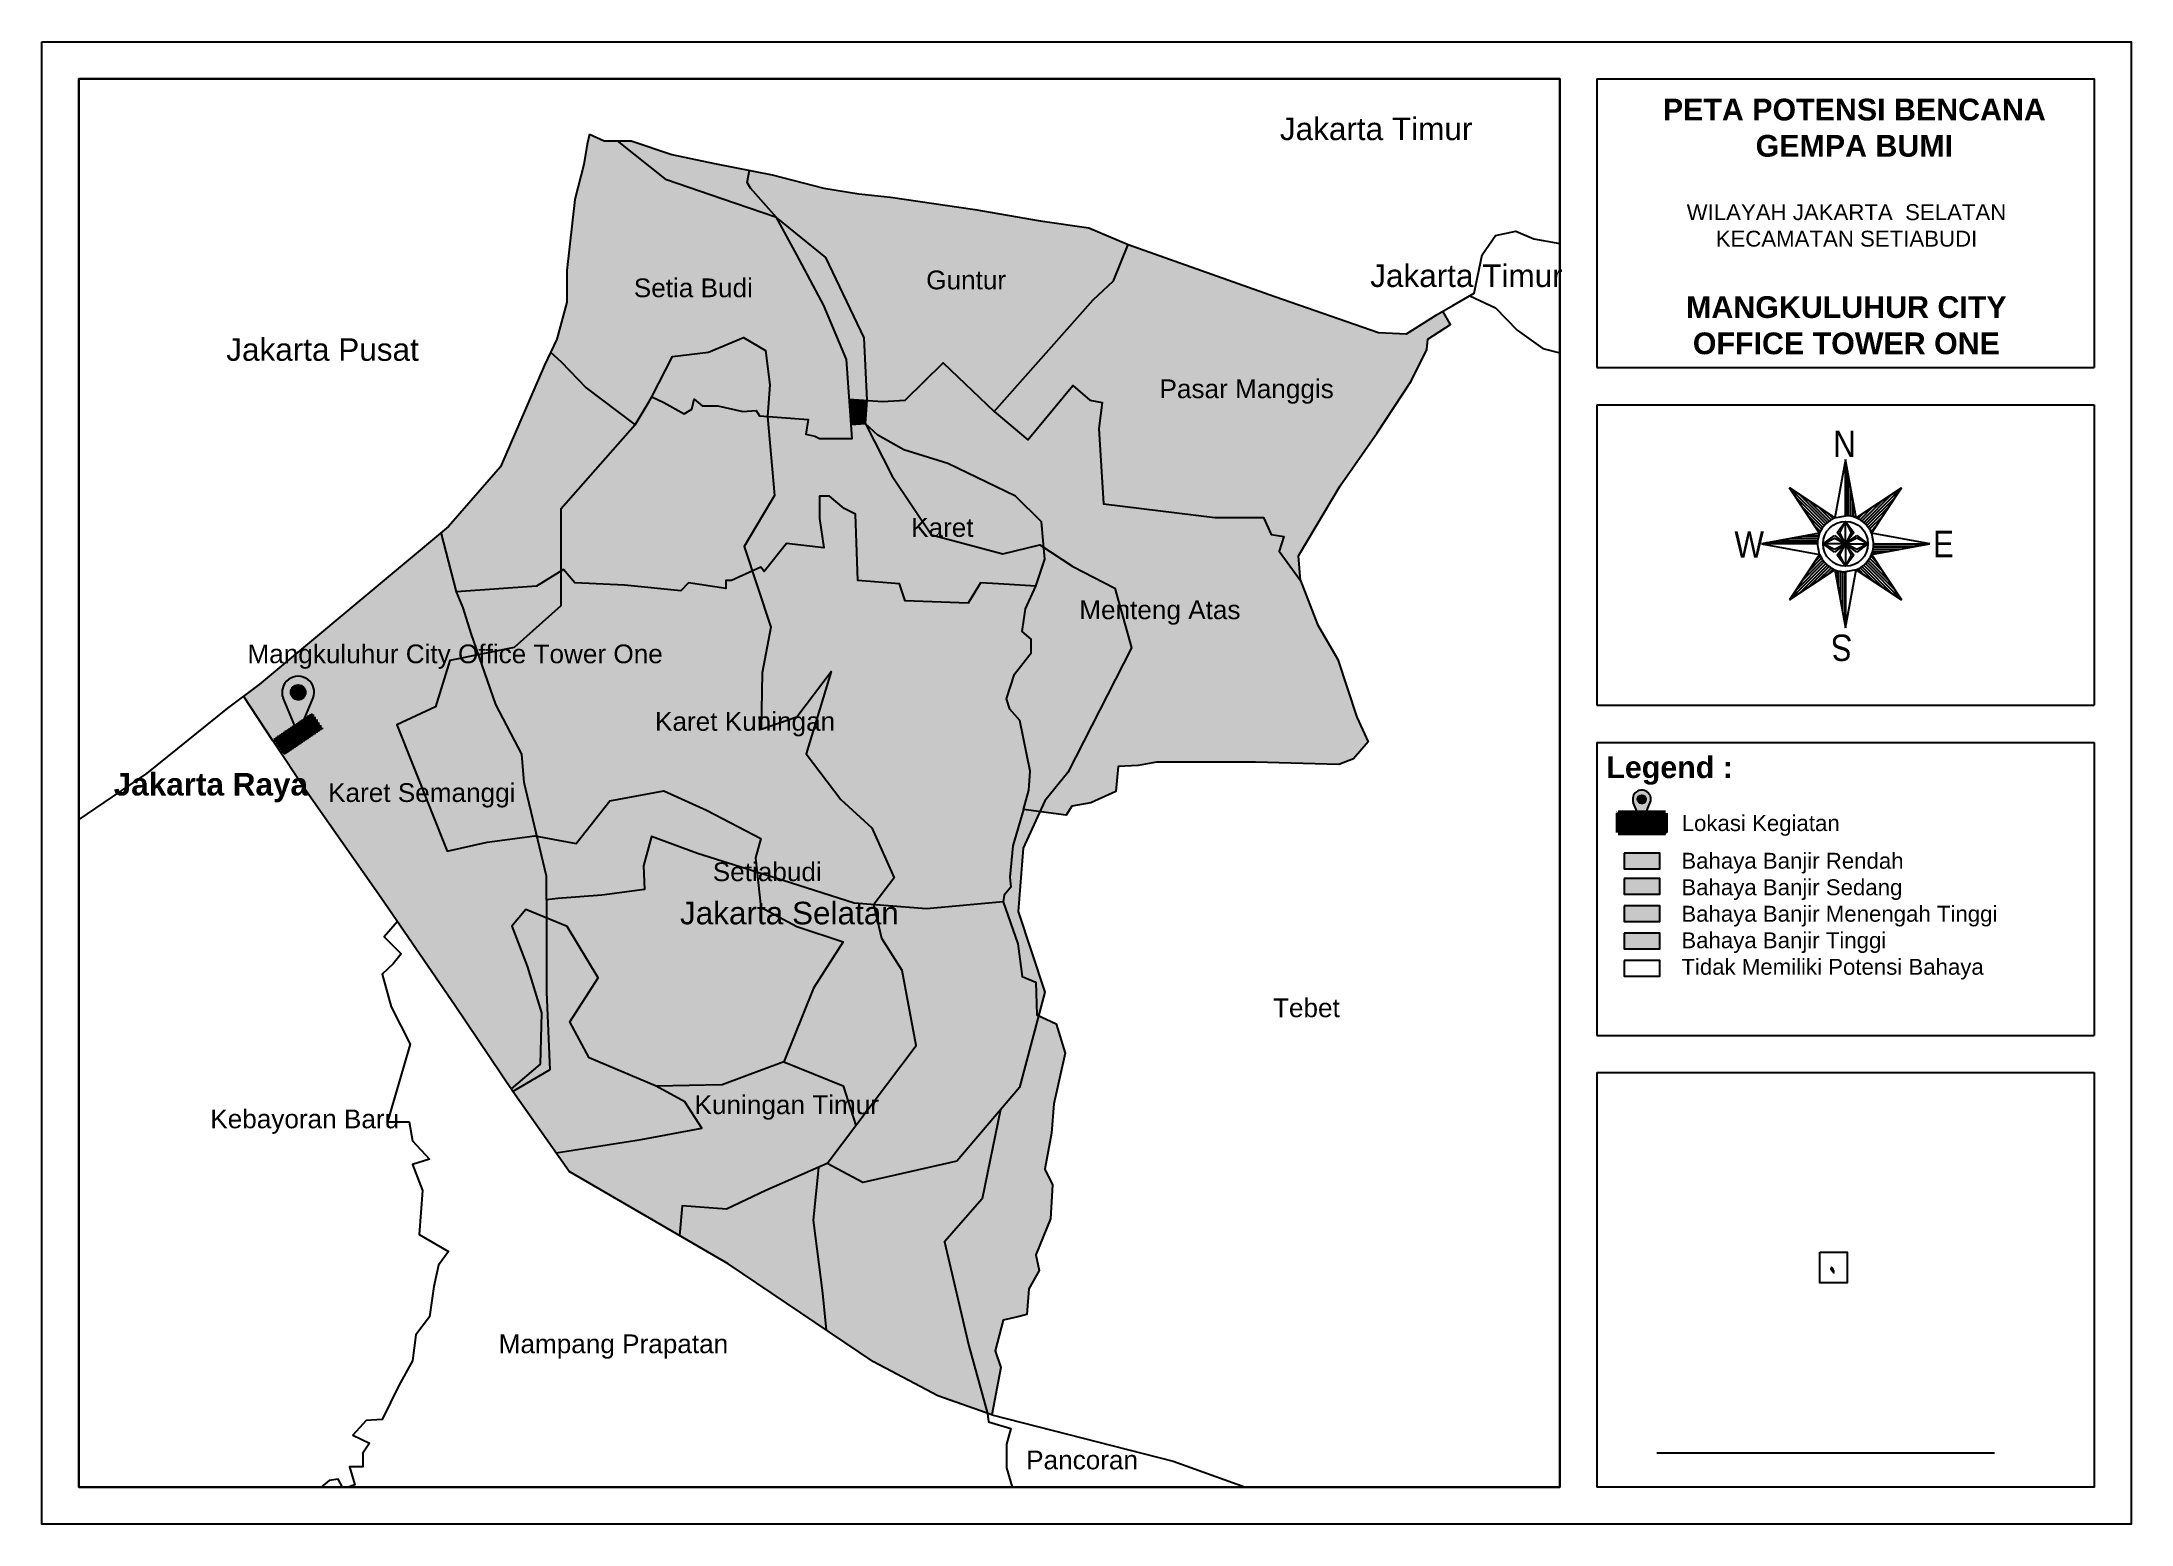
# Model space of a CAD drawing. Header units: millimetres. Extents: x -2888 to 7167, y -634 to 4310.
# Drawn here: x -1526.9 to -1244.9, y -45 to 155 of the extents above; entities that cross this region are included whole.
import ezdxf

# ---------------------------------------------------------------- set-up
doc = ezdxf.new("R2010")
doc.units = ezdxf.units.MM
doc.header["$MEASUREMENT"] = 0
doc.linetypes.add('ACAD_ISO06W100', pattern=[36, 24, -3, 0, -3, 0, -3, 0, -3])
doc.linetypes.add('PTS_EXT', pattern=[999999, 0, -999999])
doc.layers.add('Batas Luar', color=7, linetype='ACAD_ISO06W100', lineweight=211)
doc.styles.add('Annotative', font='arial.ttf')
doc.styles.get("Standard").update_dxf_attribs({"font": 'arial.ttf'})

msp = doc.modelspace()

# ---------------------------------------------------------------- texts
at = {"linetype": 'Continuous', "width": 0.85}
for s, rotation, p in [('N', 0.0000025, (-1285.14599, 98.9506)), ('S', 180, (-1282.57476, 75.01898))]:
    msp.add_text(s, height=3.56185, rotation=rotation, dxfattribs=at).set_placement(p)
for s, p in [('W', (-1298.48169, 85.39001)), ('E', (-1271.68893, 85.45146))]:
    msp.add_text(s, height=3.56185, dxfattribs=at).set_placement(p)
at = {"attachment_point": 1}
for s, width, gutter_width, heights, insert, char_height in [('\\pxqc;{\\fArial|b1|i0|c0|p34;PETA POTENSI BENCANA \\PGEMPA BUMI}', 56.5103621, 14.67301, [10.27602], (-1310.55216, 147.31324), 2.9346019), ('\\pxqc;WILAYAH JAKARTA  SELATAN\\PKECAMATAN SETIABUDI\\P ', 46.0194953, 10.7281, [11.50219], (-1306.36781, 133.07811), 2.1456192), ('\\pxqc;{\\fArial|b1|i0|c0|p34;MANGKULUHUR CITY \\POFFICE TOWER ONE}', 46.6551601, 14.67301, [16.90265], (-1306.70118, 120.66647), 2.9346019), ('\\pxql;{\\fArial|b1|i0|c0|p34;Legend :}', 46.6551601, 14.67301, [16.90265], (-1315.77058, 58.58839), 2.9346019), ('Lokasi Kegiatan', 46.0194953, 10.7281, [11.50219], (-1305.59979, 50.65046), 2.1456192)]:
    msp.add_mtext_dynamic_manual_height_columns(s, width=width, gutter_width=gutter_width, heights=heights, dxfattribs=dict(at, insert=insert, char_height=char_height))
at = {"color": 0, "attachment_point": 1}
for s, width, gutter_width, heights, insert, char_height in [('\\pxqc;Jakarta Timur', 34.0100876, 4.0326, [12.01068], (-1363.84237, 144.76971), 3.0424339), ('\\pxqc;Guntur', 34.0100876, 4.0326, [12.01068], (-1419.18142, 124.12226), 2.5247012), ('\\pxqc;Jakarta Timur', 34.0100876, 4.0326, [12.01068], (-1351.65478, 124.95205), 3.0424339), ('\\pxqc;Setia Budi', 34.0100876, 4.0326, [12.01068], (-1455.99487, 123.0574), 2.5247012), ('\\pxqc;Jakarta Pusat', 34.0100876, 4.0326, [12.01068], (-1506.04291, 114.99495), 3.0424339), ('\\pxqc;Pasar Manggis', 34.0100876, 4.0326, [12.01068], (-1381.31851, 109.43564), 2.5247012), ('\\pxqc;Karet', 34.0100876, 4.0326, [12.01068], (-1422.39137, 90.72467), 2.5247012), ('\\pxqc;Menteng Atas', 34.0100876, 4.0326, [12.01068], (-1393.03188, 79.61979), 2.5247012), ('\\pxqc;Mangkuluhur City Office Tower One', 70.0791891, 4.0326, [12.01068], (-1506.18575, 73.67517), 2.5247012), ('\\pxqc;Karet Kuningan', 34.0100876, 4.0326, [12.01068], (-1449.01266, 64.55974), 2.5247012), ('\\pxqc;{\\fArial|b1|i0|c0|p34;Jakarta Raya}', 34.0100876, 4.0326, [12.01068], (-1521.11835, 56.34517), 3.0424339), ('\\pxqc;Karet Semanggi', 28.2225716, 3.34637, [9.96682], (-1489.75427, 54.95588), 2.5247012), ('\\pxqc;Setiabudi', 34.0100876, 4.0326, [12.01068], (-1446.02253, 44.27602), 2.5247012), ('\\pxqc;Jakarta Selatan', 44.9909324, 4.0326, [12.01068], (-1448.52096, 38.96355), 3.0424339), ('\\pxqc;Tebet', 34.0100876, 4.0326, [12.01068], (-1373.25606, 25.92083), 2.5247012), ('\\pxqc;Kuningan Timur', 34.0100876, 4.0326, [12.01068], (-1443.38416, 12.83836), 2.5247012), ('\\pxqc;Kebayoran Baru', 34.0100876, 4.0326, [12.01068], (-1508.4482, 10.93175), 2.5247012), ('\\pxqc;Mampang Prapatan', 43.1976858, 4.0326, [12.01068], (-1471.37455, -19.41144), 2.5247012), ('\\pxqc;Pancoran', 34.0100876, 4.0326, [12.01068], (-1403.52828, -35.07997), 2.5247012)]:
    msp.add_mtext_dynamic_manual_height_columns(s, width=width, gutter_width=gutter_width, heights=heights, dxfattribs=dict(at, insert=insert, char_height=char_height))
at = {"insert": (-1305.64229, 45.57182), "char_height": 2.1456192, "attachment_point": 1, "style": 'Annotative'}
msp.add_mtext_dynamic_manual_height_columns('Bahaya Banjir Rendah\\PBahaya Banjir Sedang\\PBahaya Banjir Menengah Tinggi\\PBahaya Banjir Tinggi\\PTidak Memiliki Potensi Bahaya', width=46.0194953, gutter_width=10.7281, heights=[23.43921], dxfattribs=at)

# ---------------------------------------------------------------- hatches: boundary and pattern name
h = msp.add_hatch(color=3)
h.dxf.hatch_style = 1
h.paths.add_polyline_path([(-1421.3763, 119.41341), (-1425.02722, 126.25889), (-1427.76541, 131.27891), (-1435.16547, 133.8205), (-1442.59629, 136.34835), (-1449.21457, 141.62318), (-1451.04003, 141.62318), (-1453.01761, 142.53591), (-1453.32185, 141.16682), (-1453.77822, 138.42862), (-1454.99519, 133.71285), (-1456.06004, 124.12919), (-1456.06004, 119.86978), (-1457.42914, 114.84976), (-1458.26581, 113.10036), (-1456.82065, 111.80733), (-1453.47397, 108.30853), (-1449.21457, 105.11397), (-1446.8293, 103.32502), (-1444.95516, 106.48307), (-1444.58172, 107.11234), (-1441.81426, 112.52884), (-1436.94588, 113.10458), (-1432.2056, 115.08773), (-1429.25901, 113.36046), (-1428.68249, 108.69046), (-1428.97966, 104.43101), (-1423.506, 104.04912), (-1423.81024, 102.07154), (-1422.59327, 101.7673), (-1421.98478, 101.46305), (-1417.57325, 101.46305), (-1418.33386, 112.11157)])
h = msp.add_hatch(color=3)
h.dxf.hatch_style = 1
h.paths.add_polyline_path([(-1415.53203, 106.62314), (-1417.95356, 106.78731), (-1417.70453, 103.30087), (-1415.74779, 103.44064)])
h = msp.add_hatch()
h.set_pattern_fill('ANSI31', color=1, scale=0.003003)
h.set_pattern_definition([(45, (-1492.21209845, 65.0023041), (-0.000265416066, 0.000265416066), [])])
h.paths.add_polyline_path([(-1490.2898, 66.45916, 1.436924706), (-1494.36871, 66.45916), (-1492.32926, 61.60352)])
h.paths.add_polyline_path([(-1493.32926, 67.21477, -1), (-1491.32926, 67.21477, -1)], flags=16)
at = {"true_color": 0xffffff}
h = msp.add_hatch(dxfattribs=at)
h.set_pattern_fill('ANSI31', scale=0.003003)
h.set_pattern_definition([(45, (-1492.37233803, 67.4550933), (-0.000265416066, 0.000265416066), [])])
h.paths.add_polyline_path([(-1493.32926, 67.21477, 1), (-1491.32926, 67.21477, 1)])
h = msp.add_hatch()
h.set_pattern_fill('ANSI31', color=1, scale=0.001694)
h.set_pattern_definition([(45, (-1310.91649822, 51.55065975), (-0.000149742513, 0.000149742513), [])])
h.paths.add_polyline_path([(-1309.83198, 52.37259, 1.436924706), (-1312.13322, 52.37259), (-1310.9826, 49.63313)])
h.paths.add_polyline_path([(-1311.54678, 52.79889, -1), (-1310.41842, 52.79889, -1)], flags=16)
h = msp.add_hatch(dxfattribs=at)
h.set_pattern_fill('ANSI31', scale=0.001694)
h.set_pattern_definition([(45, (-1311.00690223, 52.93447506), (-0.000149742513, 0.000149742513), [])])
h.paths.add_polyline_path([(-1311.54678, 52.79889, 1), (-1310.41842, 52.79889, 1)])
h = msp.add_hatch(color=3)
h.dxf.hatch_style = 1
h.paths.add_polyline_path([(-1308.52654, 43.4081), (-1308.52654, 45.53574), (-1313.3632, 45.53574), (-1313.3632, 43.4081)])
h = msp.add_hatch(color=2)
h.dxf.hatch_style = 1
h.paths.add_polyline_path([(-1308.52654, 39.99313), (-1308.52654, 42.12077), (-1313.3632, 42.12077), (-1313.3632, 39.99313)])
h = msp.add_hatch(color=1)
h.dxf.hatch_style = 1
h.paths.add_polyline_path([(-1308.52654, 32.60575), (-1308.52654, 34.73338), (-1313.3632, 34.73338), (-1313.3632, 32.60575)])
at = {"layer": 'Batas Luar', "ltscale": 100, "transparency": 33554687}
h = msp.add_hatch(color=2, dxfattribs=at)
h.dxf.hatch_style = 1
h.paths.add_polyline_path([(-1431.3956, 137.65202), (-1436.1321, 138.58075), (-1441.91272, 139.79772), (-1447.38911, 141.62318), (-1449.21457, 141.62318), (-1442.59629, 136.34835), (-1435.16547, 133.8205), (-1427.76541, 131.27891), (-1431.26421, 135.23407), (-1431.72057, 135.99468)])
h.paths.add_polyline_path([(-1380.30344, 127.62798), (-1385.6277, 129.90981), (-1392.16893, 130.82254), (-1400.99199, 132.34376), (-1412.40112, 134.0171), (-1416.66052, 134.47346), (-1421.3763, 135.23407), (-1428.37389, 137.05953), (-1431.3956, 137.65202), (-1431.72057, 135.99468), (-1431.26421, 135.23407), (-1427.76541, 131.27891), (-1421.11486, 125.90906), (-1415.92493, 115.06528), (-1415.53203, 106.62314), (-1413.46597, 106.48307), (-1410.42353, 106.63519), (-1405.2514, 111.65521), (-1398.40592, 105.11397), (-1385.01921, 120.17402), (-1382.28102, 122.76009)])
h.paths.add_polyline_path([(-1342.12089, 109.22126), (-1339.99119, 113.48067), (-1339.83907, 114.84976), (-1336.79663, 116.82734), (-1337.83574, 118.64578), (-1338.6221, 118.19644), (-1342.72938, 115.61037), (-1346.53242, 115.76249), (-1360.52762, 120.63039), (-1380.30344, 127.62798), (-1382.28102, 122.76009), (-1385.01921, 120.17402), (-1398.40592, 105.11397), (-1393.84227, 101.31093), (-1387.7574, 108.61277), (-1385.47558, 106.63519), (-1383.80224, 106.33095), (-1384.2586, 102.83215), (-1383.65012, 92.63999), (-1368.59007, 90.81453), (-1362.04884, 90.81453), (-1360.98398, 88.53271), (-1359.31065, 88.22847), (-1359.91913, 86.25088), (-1357.02882, 82.29572), (-1357.33306, 85.6424), (-1351.70456, 95.07394), (-1346.68454, 102.22366)])
h.paths.add_polyline_path([(-1359.91913, 86.25088), (-1359.31065, 88.22847), (-1360.98398, 88.53271), (-1362.04884, 90.81453), (-1368.59007, 90.81453), (-1383.65012, 92.63999), (-1384.2586, 102.83215), (-1383.80224, 106.33095), (-1385.47558, 106.63519), (-1387.7574, 108.61277), (-1393.84227, 101.31093), (-1398.40592, 105.11397), (-1405.2514, 111.65521), (-1410.42353, 106.63519), (-1413.46597, 106.48307), (-1415.53203, 106.62314), (-1415.74779, 103.44064), (-1414.07445, 101.91942), (-1410.57566, 99.94184), (-1404.64291, 98.11638), (-1395.51561, 93.70485), (-1392.01681, 90.20605), (-1391.70413, 86.76662), (-1387.77242, 84.19933), (-1382.10629, 81.28421), (-1379.87409, 73.2248), (-1388.45933, 56.42011), (-1391.55601, 52.60211), (-1392.23205, 51.12308), (-1388.67013, 50.65441), (-1387.90952, 51.87138), (-1385.32345, 52.32775), (-1381.97678, 53.84896), (-1381.67253, 57.19564), (-1378.93434, 57.34776), (-1376.5004, 57.80413), (-1363.11369, 57.80413), (-1351.85668, 57.49988), (-1349.8791, 58.26049), (-1347.90152, 60.54232), (-1349.42274, 63.88899), (-1352.0088, 71.6472), (-1354.74699, 76.36297), (-1357.02882, 82.29572)])
h.paths.add_polyline_path([(-1395.51561, 93.70485), (-1404.64291, 98.11638), (-1410.57566, 99.94184), (-1414.07445, 101.91942), (-1415.74779, 103.44064), (-1412.15448, 96.37414), (-1406.83157, 88.48624), (-1397.21619, 85.91409), (-1392.23681, 87.11444), (-1391.70413, 86.76662), (-1392.01681, 90.20605)], flags=17)
h.paths.add_polyline_path([(-1428.97966, 104.43101), (-1430.04723, 104.50549), (-1430.5036, 105.2661), (-1432.32906, 105.11397), (-1435.67574, 105.87458), (-1437.80544, 105.87458), (-1438.87029, 106.78731), (-1439.17453, 105.41822), (-1440.23939, 104.80973), (-1442.97758, 106.33095), (-1444.58172, 107.11234), (-1444.95516, 106.48307), (-1446.8293, 103.32502), (-1456.87302, 91.93279), (-1456.87302, 83.59406), (-1456.51641, 83.81694), (-1454.99519, 81.99148), (-1448.30184, 81.68723), (-1440.69575, 80.92662), (-1439.6309, 81.99148), (-1434.61088, 81.23087), (-1434.61088, 82.29572), (-1433.85028, 82.29572), (-1431.04253, 83.5916), (-1432.13704, 86.88328), (-1429.69033, 90.99098), (-1428.04046, 93.7609)])
h.paths.add_polyline_path([(-1429.25901, 113.36046), (-1432.2056, 115.08773), (-1436.94588, 113.10458), (-1441.81426, 112.52884), (-1444.58172, 107.11234), (-1442.97758, 106.33095), (-1440.23939, 104.80973), (-1439.17453, 105.41822), (-1438.87029, 106.78731), (-1437.80544, 105.87458), (-1435.67574, 105.87458), (-1432.32906, 105.11397), (-1430.5036, 105.2661), (-1430.04723, 104.50549), (-1428.97966, 104.43101), (-1428.68249, 108.69046)])
h.paths.add_polyline_path([(-1429.68453, 69.87132), (-1428.52156, 76.00999), (-1431.04253, 83.5916), (-1433.85028, 82.29572), (-1434.61088, 82.29572), (-1434.61088, 81.23087), (-1439.6309, 81.99148), (-1440.69575, 80.92662), (-1448.30184, 81.68723), (-1454.99519, 81.99148), (-1456.51641, 83.81694), (-1456.87302, 83.59406), (-1456.87302, 78.89205), (-1463.15324, 73.2647), (-1467.99566, 72.29747), (-1465.64371, 65.56233), (-1462.14491, 58.86898), (-1461.84067, 55.06594), (-1460.09658, 47.82798), (-1454.7961, 46.83543), (-1450.26926, 52.57335), (-1442.95662, 53.94363), (-1437.21108, 51.33544), (-1429.89859, 47.51016), (-1430.59497, 44.90202), (-1430.38846, 42.94791), (-1426.85268, 41.83135), (-1417.26901, 38.78892), (-1414.64817, 38.58416), (-1411.90515, 42.21675), (-1414.90625, 48.92926), (-1419.07398, 52.75851), (-1423.74173, 58.91854), (-1420.38123, 70.03723), (-1425.0328, 63.89856), (-1429.85065, 62.23946)])
h.paths.add_polyline_path([(-1410.79043, 29.70538), (-1413.53777, 33.9923), (-1414.64817, 38.58416), (-1417.26901, 38.78892), (-1426.85268, 41.83135), (-1430.38846, 42.94791), (-1429.89157, 38.24605), (-1425.01662, 35.63792), (-1418.74877, 33.55138), (-1422.75328, 27.29181), (-1426.75764, 17.38086), (-1418.75345, 14.14689), (-1417.05159, 8.77489), (-1408.90177, 19.58824)])
h.paths.add_polyline_path([(-1391.56044, 2.8882), (-1390.64771, 7.75609), (-1390.34347, 11.71125), (-1388.82225, 18.55673), (-1390.03923, 22.51189), (-1392.40483, 23.62512), (-1394.99377, 13.92953), (-1397.53091, 10.93035), (-1400.00964, -1.13279), (-1405.08322, -6.9236), (-1401.81723, -20.94496), (-1399.2987, -30.06589), (-1398.71016, -30.27433), (-1397.49319, -23.88522), (-1398.2538, -21.6034), (-1397.18895, -17.49611), (-1395.21137, -17.03975), (-1393.99439, -16.7355), (-1393.69015, -13.2367), (-1392.32105, -10.80276), (-1392.77742, -8.67305), (-1390.79984, -3.80516), (-1390.49559, 0.75849)])
h.paths.add_polyline_path([(-1422.80733, -3.97794), (-1422.103, 3.12487), (-1429.19137, 0.03021), (-1434.50863, -2.51427), (-1440.49036, -2.07171), (-1440.86958, -6.07328), (-1434.30664, -9.89003), (-1421.05146, -18.82957), (-1421.55657, -13.85665)])
h.paths.add_polyline_path([(-1440.15813, 11.97802), (-1443.99424, 14.07722), (-1453.04775, 17.90251), (-1455.65936, 22.77103), (-1451.82905, 28.68285), (-1456.00762, 35.63792), (-1458.79823, 36.7854), (-1458.79823, 26.7713), (-1458.34187, 16.2749), (-1463.36188, 13.38459), (-1457.5259, 5.0975), (-1446.02917, 6.88917), (-1437.83188, 8.43797)])
h.paths.add_polyline_path([(-1458.79823, 36.7854), (-1461.59345, 37.93478), (-1463.50868, 35.67439), (-1461.41939, 30.28422), (-1459.49684, 23.99459), (-1459.67089, 17.03952), (-1463.58857, 13.7224), (-1463.36188, 13.38459), (-1458.34187, 16.2749), (-1458.79823, 26.7713)])
h.paths.add_polyline_path([(-1462.14491, 58.86898), (-1465.64371, 65.56233), (-1467.99566, 72.29747), (-1471.85849, 71.52591), (-1473.77371, 65.26639), (-1478.99692, 62.8321), (-1472.20675, 45.79219), (-1466.80948, 47.00933), (-1460.36757, 47.87873), (-1460.09658, 47.82798), (-1461.84067, 55.06594)])
h = msp.add_hatch(color=3, dxfattribs=at)
h.dxf.hatch_style = 1
h.paths.add_polyline_path([(-1421.11486, 125.90906), (-1427.76541, 131.27891), (-1425.02722, 126.25889), (-1421.3763, 119.41341), (-1418.33386, 112.11157), (-1417.95356, 106.78731), (-1415.53203, 106.62314), (-1415.92493, 115.06528)])
h.paths.add_polyline_path([(-1446.8293, 103.32502), (-1449.21457, 105.11397), (-1453.47397, 108.30853), (-1456.82065, 111.80733), (-1458.26581, 113.10036), (-1459.10248, 111.35096), (-1465.03522, 97.66001), (-1472.03282, 89.59756), (-1473.02036, 88.77461), (-1470.96797, 80.7745), (-1460.16733, 81.53511), (-1456.87302, 83.59406), (-1456.87302, 91.93279)])
h.paths.add_polyline_path([(-1415.74779, 103.44064), (-1417.70453, 103.30087), (-1417.57325, 101.46305), (-1421.98478, 101.46305), (-1422.59327, 101.7673), (-1423.81024, 102.07154), (-1423.506, 104.04912), (-1428.97966, 104.43101), (-1428.04046, 93.7609), (-1429.69033, 90.99098), (-1432.13704, 86.88328), (-1431.04253, 83.5916), (-1429.89511, 84.12118), (-1429.43875, 83.51269), (-1426.39631, 87.31574), (-1421.3763, 86.70725), (-1421.98478, 90.66241), (-1421.98478, 93.70485), (-1420.61569, 93.70485), (-1418.63811, 92.03151), (-1417.11689, 91.2709), (-1416.81265, 82.29572), (-1411.18414, 81.83935), (-1410.42353, 79.55753), (-1401.90472, 79.25329), (-1400.23138, 81.99148), (-1397.79743, 81.83935), (-1392.77742, 81.53511), (-1391.56044, 85.18603), (-1391.70413, 86.76662), (-1392.23681, 87.11444), (-1397.21619, 85.91409), (-1406.83157, 88.48624), (-1412.15448, 96.37414)])
h.paths.add_polyline_path([(-1382.10629, 81.28421), (-1387.77242, 84.19933), (-1391.70413, 86.76662), (-1391.56044, 85.18603), (-1392.77742, 81.53511), (-1394.14651, 78.49268), (-1394.60288, 75.45024), (-1393.3859, 74.38539), (-1393.3859, 72.55993), (-1395.66773, 69.66962), (-1396.73258, 66.32294), (-1396.27622, 64.95385), (-1394.90712, 63.43263), (-1393.53803, 56.58715), (-1393.69015, 54.00108), (-1394.45076, 51.41502), (-1392.23205, 51.12308), (-1391.55601, 52.60211), (-1388.45933, 56.42011), (-1379.87409, 73.2248)])
h.paths.add_polyline_path([(-1394.90712, 63.43263), (-1396.27622, 64.95385), (-1396.73258, 66.32294), (-1395.66773, 69.66962), (-1393.3859, 72.55993), (-1393.3859, 74.38539), (-1394.60288, 75.45024), (-1394.14651, 78.49268), (-1392.77742, 81.53511), (-1397.79743, 81.83935), (-1400.23138, 81.99148), (-1401.90472, 79.25329), (-1410.42353, 79.55753), (-1411.18414, 81.83935), (-1416.81265, 82.29572), (-1417.11689, 91.2709), (-1418.63811, 92.03151), (-1420.61569, 93.70485), (-1421.98478, 93.70485), (-1421.98478, 90.66241), (-1421.3763, 86.70725), (-1426.39631, 87.31574), (-1429.43875, 83.51269), (-1429.89511, 84.12118), (-1431.04253, 83.5916), (-1428.52156, 76.00999), (-1429.68453, 69.87132), (-1429.85065, 62.23946), (-1425.0328, 63.89856), (-1420.38123, 70.03723), (-1423.74173, 58.91854), (-1419.07398, 52.75851), (-1414.90625, 48.92926), (-1411.90515, 42.21675), (-1414.64817, 38.58416), (-1407.53322, 38.02831), (-1397.18895, 38.94104), (-1397.03683, 39.85377), (-1396.1241, 40.91862), (-1396.27622, 42.28771), (-1395.88961, 46.5229), (-1394.45076, 51.41502), (-1393.69015, 54.00108), (-1393.53803, 56.58715)])
h.paths.add_polyline_path([(-1391.55967, 26.79027), (-1395.16538, 37.63422), (-1394.47862, 46.20805), (-1392.23205, 51.12308), (-1394.45076, 51.41502), (-1395.88961, 46.5229), (-1396.27622, 42.28771), (-1396.1241, 40.91862), (-1397.03683, 39.85377), (-1397.18895, 38.94104), (-1407.53322, 38.02831), (-1414.64817, 38.58416), (-1413.53777, 33.9923), (-1410.79043, 29.70538), (-1408.90177, 19.58824), (-1420.92096, 3.64093), (-1416.11319, 1.06878), (-1403.40724, 3.98389), (-1394.99377, 13.92953)])
h.paths.add_polyline_path([(-1400.00964, -1.13279), (-1397.53091, 10.93035), (-1403.40724, 3.98389), (-1416.11319, 1.06878), (-1420.92096, 3.64093), (-1422.103, 3.12487), (-1422.80733, -3.97794), (-1421.55657, -13.85665), (-1421.05146, -18.82957), (-1414.68294, -23.12461), (-1406.01201, -27.68826), (-1399.2987, -30.06589), (-1401.81723, -20.94496), (-1405.08322, -6.9236)])
h.paths.add_polyline_path([(-1418.75345, 14.14689), (-1426.75764, 17.38086), (-1435.11478, 14.25107), (-1443.99424, 14.07722), (-1440.15813, 11.97802), (-1437.83188, 8.43797), (-1446.02917, 6.88917), (-1457.5259, 5.0975), (-1455.7558, 2.58395), (-1440.86958, -6.07328), (-1440.49036, -2.07171), (-1434.50863, -2.51427), (-1429.19137, 0.03021), (-1420.92096, 3.64093), (-1417.05159, 8.77489)])
h.paths.add_polyline_path([(-1418.74877, 33.55138), (-1425.01662, 35.63792), (-1429.89157, 38.24605), (-1430.38846, 42.94791), (-1438.41393, 45.48227), (-1444.65092, 47.7641), (-1445.71577, 43.80893), (-1445.56365, 40.61438), (-1451.34427, 39.85377), (-1457.27702, 39.3974), (-1458.79823, 39.24528), (-1458.79823, 36.7854), (-1456.00762, 35.63792), (-1451.82905, 28.68285), (-1455.65936, 22.77103), (-1453.04775, 17.90251), (-1443.99424, 14.07722), (-1435.11478, 14.25107), (-1426.75764, 17.38086), (-1422.75328, 27.29181)])
h.paths.add_polyline_path([(-1445.71577, 43.80893), (-1444.65092, 47.7641), (-1438.41393, 45.48227), (-1430.38846, 42.94791), (-1430.59497, 44.90202), (-1429.89859, 47.51016), (-1437.21108, 51.33544), (-1442.95662, 53.94363), (-1450.26926, 52.57335), (-1454.7961, 46.83543), (-1460.09658, 47.82798), (-1458.79823, 42.43984), (-1458.79823, 39.24528), (-1457.27702, 39.3974), (-1451.34427, 39.85377), (-1445.56365, 40.61438)])
h.paths.add_polyline_path([(-1456.87302, 78.89205), (-1456.87302, 83.59406), (-1460.16733, 81.53511), (-1470.96797, 80.7745), (-1470.05524, 78.6448), (-1468.99039, 75.146), (-1467.99566, 72.29747), (-1463.15324, 73.2647)])
h.paths.add_polyline_path([(-1473.02036, 88.77461), (-1497.58926, 68.30052), (-1499.71897, 66.70325), (-1495.7638, 60.69444), (-1491.20015, 53.84896), (-1481.16012, 39.54952), (-1471.12009, 24.94584), (-1463.58857, 13.7224), (-1459.67089, 17.03952), (-1459.49684, 23.99459), (-1461.41939, 30.28422), (-1463.50868, 35.67439), (-1461.59345, 37.93478), (-1458.79823, 36.7854), (-1458.79823, 39.24528), (-1458.79823, 42.43984), (-1460.09658, 47.82798), (-1460.36757, 47.87873), (-1466.80948, 47.00933), (-1472.20675, 45.79219), (-1478.99692, 62.8321), (-1473.77371, 65.26639), (-1471.85849, 71.52591), (-1467.99566, 72.29747), (-1468.99039, 75.146), (-1470.05524, 78.6448), (-1470.96797, 80.7745)])
h = msp.add_hatch(dxfattribs=at)
h.set_pattern_fill('ANSI31', color=1, scale=2, angle=45)
h.set_pattern_definition([(90, (282, 0), (-0.25, 0), [])])
h.paths.add_polyline_path([(-1489.17535, 62.32308), (-1490.48325, 64.26005), (-1495.48317, 60.88397), (-1494.17527, 58.94699)])
h = msp.add_hatch(dxfattribs=at)
h.set_pattern_fill('ANSI31', color=1, scale=2, angle=10)
h.set_pattern_definition([(55, (311.6659, 2.57676), (-0.20478801, 0.14339411), [])])
h.paths.add_polyline_path([(-1307.79225, 50.94086), (-1314.17294, 50.94086), (-1314.17294, 48.3254), (-1312.22063, 48.3254), (-1307.79225, 48.3254)])
at = {"layer": 'Batas Luar', "ltscale": 100, "true_color": 0xf8991e, "transparency": 33554687}
h = msp.add_hatch(color=30, dxfattribs=at)
h.dxf.hatch_style = 1
h.paths.add_polyline_path([(-1308.52654, 36.29846), (-1308.52654, 38.42609), (-1313.3632, 38.42609), (-1313.3632, 36.29846)])
at = {"layer": 'Batas Luar', "ltscale": 100, "transparency": 33554687}
h = msp.add_hatch(color=2, dxfattribs=at)
h.dxf.hatch_style = 1
h.paths.add_polyline_path([(-1285.21543, -10.52127), (-1285.31783, -10.38754), (-1285.42809, -10.40328), (-1285.48323, -10.54488), (-1285.42753, -10.60054), (-1285.06233, -11.09295), (-1285.06576, -10.86743), (-1285.14453, -10.71795)])

# ---------------------------------------------------------------- linework, layer by layer
at = {"linetype": 'Continuous'}
for p, q in [((-1282.05419, 90.76813), (-1283.48121, 98.61667)), ((-1283.48121, 91.04729), (-1283.48121, 98.61667)), ((-1283.36767, 91.04551), (-1283.36767, 97.99201)), ((-1283.06487, 91.02459), (-1283.06487, 96.32685)), ((-1284.90822, 90.76813), (-1291.05045, 94.83221)), ((-1286.98647, 88.68979), (-1291.05045, 94.83221)), ((-1286.15731, 89.93911), (-1291.05041, 94.83221)), ((-1286.36283, 89.71605), (-1290.21315, 93.56641)), ((-1285.93465, 90.14436), (-1289.78502, 93.99473)), ((-1285.69467, 90.3327), (-1288.51954, 93.15724)), ((-1282.76211, 90.97828), (-1282.76211, 94.66168)), ((-1282.05419, 90.76813), (-1275.91196, 94.83221)), ((-1281.26774, 90.3327), (-1278.44292, 93.15724)), ((-1281.02771, 90.14436), (-1277.17744, 93.99473)), ((-1280.80505, 89.93911), (-1275.91196, 94.83221)), ((-1280.59953, 89.71605), (-1276.74921, 93.56641)), ((-1279.9759, 88.68979), (-1275.91196, 94.83221)), ((-1286.55103, 89.47607), (-1289.37585, 92.30106)), ((-1286.72138, 89.21828), (-1288.53855, 91.03572)), ((-1285.43684, 90.50277), (-1287.25405, 92.32021)), ((-1285.16026, 90.6546), (-1285.98857, 91.48273)), ((-1284.61659, 88.77661), (-1283.48121, 90.2904)), ((-1284.2381, 88.77661), (-1283.48121, 90.2904)), ((-1283.48121, 90.2904), (-1282.34582, 88.77661)), ((-1282.45935, 90.9066), (-1282.45935, 92.99652)), ((-1282.15655, 90.8082), (-1282.15655, 91.33135)), ((-1281.80215, 90.6546), (-1280.97384, 91.48273)), ((-1281.52553, 90.50277), (-1279.70836, 92.32021)), ((-1280.41133, 89.47607), (-1277.58652, 92.30106)), ((-1280.24099, 89.21828), (-1278.42377, 91.03572)), ((-1286.98647, 88.68979), (-1294.83506, 87.26282)), ((-1287.24283, 87.67911), (-1292.54536, 87.67911)), ((-1287.19689, 87.98187), (-1290.88015, 87.98187)), ((-1287.12525, 88.28463), (-1289.2149, 88.28463)), ((-1286.87298, 88.94179), (-1287.70124, 89.76992)), ((-1287.02645, 88.58739), (-1287.54969, 88.58739)), ((-1286.50891, 87.26282), (-1284.99504, 88.39816)), ((-1284.99504, 88.39816), (-1283.48121, 87.26282)), ((-1283.48121, 87.26282), (-1284.61659, 88.77661)), ((-1283.48121, 87.26282), (-1284.2381, 88.77661)), ((-1282.34582, 88.77661), (-1283.48121, 87.26282)), ((-1283.48121, 87.26282), (-1281.96733, 88.39816)), ((-1281.96733, 88.01972), (-1283.48121, 87.26282)), ((-1281.96733, 88.39816), (-1280.4535, 87.26282)), ((-1280.4535, 87.26282), (-1281.96733, 88.01972)), ((-1280.08939, 88.94179), (-1279.26108, 89.76992)), ((-1287.26581, 87.26282), (-1294.83506, 87.26282)), ((-1287.26412, 87.37636), (-1294.21062, 87.37636)), ((-1286.98647, 85.83586), (-1291.05045, 79.69344)), ((-1286.36283, 84.80915), (-1290.21315, 80.95879)), ((-1286.55103, 85.04913), (-1289.37589, 82.22458)), ((-1286.72138, 85.30692), (-1288.53859, 83.48993)), ((-1286.87298, 85.58385), (-1287.70129, 84.75528)), ((-1284.99504, 86.50593), (-1286.50891, 87.26282)), ((-1284.99504, 86.12748), (-1286.50891, 87.26282)), ((-1283.48121, 87.26282), (-1284.99504, 86.50593)), ((-1283.48121, 87.26282), (-1284.99504, 86.12748)), ((-1284.61659, 85.74904), (-1283.48121, 87.26282)), ((-1283.48121, 84.23525), (-1284.61659, 85.74904)), ((-1283.48121, 87.26282), (-1282.72427, 85.74904)), ((-1283.48121, 87.26282), (-1282.34582, 85.74904)), ((-1281.96733, 86.12748), (-1283.48121, 87.26282)), ((-1282.72427, 85.74904), (-1283.48121, 84.23525)), ((-1282.34582, 85.74904), (-1283.48121, 84.23525)), ((-1280.4535, 87.26282), (-1281.96733, 86.12748)), ((-1280.59953, 84.80915), (-1276.74926, 80.95879)), ((-1280.41133, 85.04913), (-1277.58652, 82.22458)), ((-1280.24099, 85.30692), (-1278.42382, 83.48993)), ((-1280.08939, 85.58385), (-1279.26112, 84.75528)), ((-1279.9759, 85.83586), (-1272.12731, 87.26282)), ((-1279.9759, 85.83586), (-1275.91196, 79.69344)), ((-1279.93596, 85.93826), (-1279.41272, 85.93826)), ((-1279.83712, 86.24102), (-1277.74747, 86.24102)), ((-1279.76548, 86.54377), (-1276.08226, 86.54377)), ((-1279.71953, 86.84653), (-1274.417, 86.84653)), ((-1279.69825, 87.14929), (-1272.75179, 87.14929)), ((-1279.69656, 87.26282), (-1272.12731, 87.26282)), ((-1284.90822, 83.75751), (-1291.05045, 79.69344)), ((-1286.15731, 84.58654), (-1291.05041, 79.69344)), ((-1285.93465, 84.38128), (-1289.78497, 80.53092)), ((-1285.69467, 84.19295), (-1288.51949, 81.36796)), ((-1285.43684, 84.02243), (-1287.25401, 82.20544)), ((-1285.16026, 83.87105), (-1285.98853, 83.04247)), ((-1284.90822, 83.75751), (-1283.48121, 75.90897)), ((-1284.80581, 83.71744), (-1284.80581, 83.1943)), ((-1284.50306, 83.6186), (-1284.50306, 81.52913)), ((-1284.20025, 83.54692), (-1284.20025, 79.86396)), ((-1283.8975, 83.50106), (-1283.8975, 78.19835)), ((-1283.59474, 83.47969), (-1283.59474, 76.53319)), ((-1283.48121, 83.47791), (-1283.48121, 75.90897)), ((-1282.05419, 83.75751), (-1275.91196, 79.69344)), ((-1281.80215, 83.87105), (-1280.97379, 83.04247)), ((-1281.52553, 84.02243), (-1279.70836, 82.20544)), ((-1281.26769, 84.19295), (-1278.44288, 81.36796)), ((-1281.02771, 84.38128), (-1277.17739, 80.53092)), ((-1280.80505, 84.58654), (-1275.91196, 79.69344))]:
    msp.add_line(p, q, dxfattribs=at)
at = {"ltscale": 100}
for points in [[(-1526.92879, 154.98987), (-1244.92879, 154.98987), (-1244.92879, -45.01013), (-1526.92879, -45.01013)], [(-1322.04083, 149.98987), (-1521.92874, 149.98987), (-1521.92874, -40.01012), (-1322.04083, -40.01012)], [(-1521.92874, -40.01012), (-1322.04083, -40.01012), (-1322.04083, 149.98987), (-1521.92874, 149.98987)], [(-1322.04083, 149.98987), (-1521.92874, 149.98987), (-1521.92874, -40.01012), (-1322.04083, -40.01012)], [(-1521.92874, -40.01012), (-1322.04083, -40.01012), (-1322.04083, 149.98987), (-1521.92874, 149.98987)], [(-1322.04083, 149.98987), (-1521.92874, 149.98987), (-1521.92874, -40.01012), (-1322.04083, -40.01012)], [(-1521.92874, -40.01012), (-1322.04083, -40.01012), (-1322.04083, 149.98987), (-1521.92874, 149.98987)]]:
    msp.add_lwpolyline(points, close=True, dxfattribs=at)
for points in [[(-1322.04083, -40.01013), (-1521.92879, -40.01013), (-1521.92879, 149.98987), (-1322.04083, 149.98987)], [(-1322.04083, 149.98987), (-1322.04083, -40.01013)], [(-1317.04083, 149.98987), (-1249.92879, 149.98987), (-1249.92879, 111.03309)], [(-1317.04083, 149.98987), (-1317.04083, 111.03309)], [(-1453.01761, 142.53591), (-1453.32185, 141.16682), (-1453.77822, 138.42862), (-1454.99519, 133.71285), (-1456.06004, 124.12919), (-1456.06004, 119.86978), (-1457.42914, 114.84976), (-1459.10248, 111.35096), (-1465.03522, 97.66001), (-1472.03282, 89.59756), (-1497.58926, 68.30052), (-1501.84867, 65.10597), (-1512.80143, 56.28291), (-1521.92874, 50.04592)], [(-1453.01761, 142.53591), (-1451.04003, 141.62318), (-1447.38911, 141.62318), (-1441.91272, 139.79772), (-1436.1321, 138.58075), (-1428.37389, 137.05953), (-1421.3763, 135.23407), (-1416.66052, 134.47346), (-1412.40112, 134.0171), (-1400.99199, 132.34376), (-1392.16893, 130.82254), (-1385.6277, 129.90981), (-1380.30344, 127.62798), (-1360.52762, 120.63039), (-1346.53242, 115.76249), (-1342.72938, 115.61037), (-1338.6221, 118.19644), (-1336.49239, 119.41341), (-1333.60208, 121.08675), (-1332.53723, 126.25889), (-1330.71177, 128.84496), (-1327.97358, 129.45344), (-1325.53963, 128.38859), (-1322.04083, 127.78011)], [(-1458.26581, 113.10036), (-1456.82065, 111.80733), (-1453.47397, 108.30853), (-1449.21457, 105.11397), (-1446.8293, 103.32502), (-1444.95516, 106.48307), (-1444.58172, 107.11234), (-1442.97758, 106.33095), (-1440.23939, 104.80973), (-1439.17453, 105.41822), (-1438.87029, 106.78731), (-1437.80544, 105.87458), (-1435.67574, 105.87458), (-1432.32906, 105.11397), (-1430.5036, 105.2661), (-1430.04723, 104.50549), (-1423.506, 104.04912), (-1423.81024, 102.07154), (-1422.59327, 101.7673), (-1421.98478, 101.46305), (-1417.57325, 101.46305), (-1418.33386, 112.11157), (-1421.3763, 119.41341), (-1425.02722, 126.25889), (-1427.76541, 131.27891), (-1431.26421, 135.23407), (-1431.72057, 135.99468), (-1431.3956, 137.65202)], [(-1417.95356, 106.78731), (-1413.46597, 106.48307), (-1410.42353, 106.63519), (-1405.2514, 111.65521), (-1398.40592, 105.11397), (-1385.01921, 120.17402), (-1382.28102, 122.76009), (-1380.30344, 127.62798)], [(-1398.40592, 105.11397), (-1393.84227, 101.31093), (-1387.7574, 108.61277), (-1385.47558, 106.63519), (-1383.80224, 106.33095), (-1384.2586, 102.83215), (-1383.65012, 92.63999), (-1368.59007, 90.81453), (-1362.04884, 90.81453), (-1360.98398, 88.53271), (-1359.31065, 88.22847), (-1359.91913, 86.25088), (-1357.02882, 82.29572), (-1357.33306, 85.6424), (-1351.70456, 95.07394), (-1346.68454, 102.22366), (-1342.12089, 109.22126), (-1339.99119, 113.48067), (-1339.83907, 114.84976), (-1336.79663, 116.82734), (-1337.83574, 118.64578)], [(-1334.20773, 120.73611), (-1330.71177, 119.10917), (-1327.82145, 116.06674), (-1324.32266, 113.63279), (-1322.04083, 113.0243)], [(-1317.04083, 111.03309), (-1249.92879, 111.03309)], [(-1317.04083, 106.03309), (-1317.04083, 65.47595)], [(-1317.04083, 106.03309), (-1249.92879, 106.03309)], [(-1249.92879, 106.03309), (-1249.92879, 65.47595)], [(-1357.02882, 82.29572), (-1354.74699, 76.36297), (-1352.0088, 71.6472), (-1349.42274, 63.88899), (-1347.90152, 60.54232), (-1349.8791, 58.26049), (-1351.85668, 57.49988), (-1363.11369, 57.80413), (-1376.5004, 57.80413), (-1378.93434, 57.34776), (-1381.67253, 57.19564), (-1381.97678, 53.84896), (-1385.32345, 52.32775), (-1387.90952, 51.87138), (-1388.67013, 50.65441), (-1394.45076, 51.41502), (-1393.69015, 54.00108), (-1393.53803, 56.58715), (-1394.90712, 63.43263), (-1396.27622, 64.95385), (-1396.73258, 66.32294), (-1395.66773, 69.66962), (-1393.3859, 72.55993), (-1393.3859, 74.38539), (-1394.60288, 75.45024), (-1394.14651, 78.49268), (-1392.77742, 81.53511), (-1391.56044, 85.18603), (-1392.01681, 90.20605), (-1395.51561, 93.70485), (-1404.64291, 98.11638), (-1410.57566, 99.94184), (-1414.07445, 101.91942), (-1415.74779, 103.44064), (-1417.70453, 103.30087)], [(-1392.77742, 81.53511), (-1397.79743, 81.83935), (-1400.23138, 81.99148), (-1401.90472, 79.25329), (-1410.42353, 79.55753), (-1411.18414, 81.83935), (-1416.81265, 82.29572), (-1417.11689, 91.2709), (-1418.63811, 92.03151), (-1420.61569, 93.70485), (-1421.98478, 93.70485), (-1421.98478, 90.66241), (-1421.3763, 86.70725), (-1426.39631, 87.31574), (-1429.43875, 83.51269), (-1429.89511, 84.12118), (-1433.85028, 82.29572), (-1434.61088, 82.29572), (-1434.61088, 81.23087), (-1439.6309, 81.99148), (-1440.69575, 80.92662), (-1448.30184, 81.68723), (-1454.99519, 81.99148), (-1456.51641, 83.81694), (-1460.16733, 81.53511), (-1470.96797, 80.7745), (-1473.02036, 88.77461)], [(-1394.45076, 51.41502), (-1395.88961, 46.5229), (-1396.27622, 42.28771), (-1396.1241, 40.91862), (-1397.03683, 39.85377), (-1397.18895, 38.94104), (-1407.53322, 38.02831), (-1417.26901, 38.78892), (-1426.85268, 41.83135), (-1438.41393, 45.48227), (-1444.65092, 47.7641), (-1445.71577, 43.80893), (-1445.56365, 40.61438), (-1451.34427, 39.85377), (-1457.27702, 39.3974), (-1458.79823, 39.24528), (-1458.79823, 42.43984), (-1461.84067, 55.06594), (-1462.14491, 58.86898), (-1465.64371, 65.56233), (-1468.99039, 75.146), (-1470.05524, 78.6448), (-1470.96797, 80.7745)], [(-1458.79823, 39.24528), (-1458.79823, 26.7713), (-1458.34187, 16.2749), (-1463.36188, 13.38459), (-1471.12009, 24.94584), (-1481.16012, 39.54952), (-1491.20015, 53.84896), (-1495.7638, 60.69444), (-1499.71897, 66.70325)], [(-1317.04083, 65.47595), (-1249.92879, 65.47595)], [(-1317.04083, 60.47595), (-1317.04083, 20.92529)], [(-1317.04083, 60.47595), (-1249.92879, 60.47595)], [(-1249.92879, 60.47595), (-1249.92879, 20.92529)], [(-1397.18895, 38.94104), (-1395.21137, 33.31253), (-1394.60288, 28.90101), (-1392.77742, 28.1404), (-1392.6253, 23.72887), (-1390.03923, 22.51189), (-1388.82225, 18.55673), (-1390.34347, 11.71125), (-1390.64771, 7.75609), (-1391.56044, 2.8882), (-1390.49559, 0.75849), (-1390.79984, -3.80516), (-1392.77742, -8.67305), (-1392.32105, -10.80276), (-1393.69015, -13.2367), (-1393.99439, -16.7355), (-1395.21137, -17.03975), (-1397.18895, -17.49611), (-1398.2538, -21.6034), (-1397.49319, -23.88522), (-1398.71016, -30.27433), (-1406.01201, -27.68826), (-1414.68294, -23.12461), (-1434.30664, -9.89003), (-1455.7558, 2.58395), (-1463.36188, 13.38459)], [(-1478.9364, 36.31502), (-1480.70376, 34.22526), (-1478.42193, 31.94344), (-1479.48678, 30.57434), (-1481.008, 29.20525), (-1479.79103, 24.79372), (-1477.20496, 19.7737), (-1480.24739, 9.27731), (-1477.35708, 9.27731), (-1476.90071, 6.69124), (-1474.61889, 4.25729), (-1476.90071, 3.49668), (-1475.53162, -0.00212), (-1475.98798, -5.93486), (-1472.03282, -8.21669), (-1473.40192, -10.04215), (-1474.0104, -12.93246), (-1474.61889, -17.03975), (-1476.44435, -19.47369), (-1476.90071, -22.97249), (-1478.72617, -26.31917), (-1481.008, -30.88282), (-1483.1377, -31.03494), (-1484.96316, -33.01252), (-1482.68134, -34.07738), (-1483.59407, -35.44647), (-1483.59407, -37.27193), (-1485.41953, -37.27193), (-1484.65892, -39.70588), (-1485.57165, -40.01012)], [(-1317.04083, 20.92529), (-1249.92879, 20.92529)], [(-1249.92879, 15.92529), (-1249.92879, -40.01013), (-1317.04083, -40.01013)], [(-1317.04083, 15.92529), (-1317.04083, -40.01013)], [(-1317.04083, 15.92529), (-1249.92879, 15.92529)], [(-1399.2987, -30.06589), (-1399.16653, -31.18706), (-1396.1241, -32.09979), (-1396.73258, -34.2295), (-1396.73258, -37.42405), (-1395.97197, -40.01012)], [(-1398.71016, -30.27433), (-1374.21857, -36.51132), (-1364.48278, -40.01012)], [(-1486.33226, -40.01012), (-1486.94075, -38.94527), (-1488.15772, -39.09739), (-1489.22257, -40.01012)], [(-1486.33226, -40.01012), (-1486.94075, -38.94527), (-1488.15772, -39.09739), (-1489.22257, -40.01012)], [(-1486.33226, -40.01012), (-1486.94075, -38.94527), (-1488.15772, -39.09739), (-1489.22257, -40.01012)]]:
    msp.add_lwpolyline(points, dxfattribs=at)
at = {"color": 3, "ltscale": 100}
for points in [[(-1427.76541, 131.27891), (-1435.16547, 133.8205), (-1442.59629, 136.34835), (-1449.21457, 141.62318)], [(-1415.74779, 103.44064), (-1415.53203, 106.62314), (-1415.92493, 115.06528), (-1421.11486, 125.90906), (-1427.76541, 131.27891)], [(-1444.58172, 107.11234), (-1441.81426, 112.52884), (-1436.94588, 113.10458), (-1432.2056, 115.08773), (-1429.25901, 113.36046), (-1428.68249, 108.69046), (-1428.97966, 104.43101)], [(-1428.97966, 104.43101), (-1428.04046, 93.7609), (-1429.69033, 90.99098), (-1432.13704, 86.88328), (-1428.52156, 76.00999), (-1429.68453, 69.87132), (-1429.85065, 62.23946), (-1425.0328, 63.89856), (-1420.38123, 70.03723), (-1423.74173, 58.91854), (-1419.07398, 52.75851), (-1414.90625, 48.92926), (-1411.90515, 42.21675), (-1414.64817, 38.58416)], [(-1446.8293, 103.32502), (-1456.87302, 91.93279), (-1456.87302, 78.89205), (-1463.15324, 73.2647), (-1471.85849, 71.52591), (-1473.77371, 65.26639), (-1478.99692, 62.8321), (-1472.20675, 45.79219), (-1466.80948, 47.00933), (-1460.36757, 47.87873), (-1454.7961, 46.83543), (-1450.26926, 52.57335), (-1442.95662, 53.94363), (-1437.21108, 51.33544), (-1429.89859, 47.51016), (-1430.59497, 44.90202), (-1429.89157, 38.24605), (-1425.01662, 35.63792), (-1418.74877, 33.55138), (-1422.75328, 27.29181), (-1426.75764, 17.38086), (-1435.11478, 14.25107), (-1443.99424, 14.07722), (-1453.04775, 17.90251), (-1455.65936, 22.77103), (-1451.82905, 28.68285), (-1456.00762, 35.63792), (-1461.59345, 37.93478), (-1463.50868, 35.67439), (-1461.41939, 30.28422), (-1459.49684, 23.99459), (-1459.67089, 17.03952), (-1463.58857, 13.7224)], [(-1415.74779, 103.44064), (-1412.15448, 96.37414), (-1406.83157, 88.48624), (-1397.21619, 85.91409), (-1392.23681, 87.11444), (-1387.77242, 84.19933), (-1382.10629, 81.28421), (-1379.87409, 73.2248), (-1388.45933, 56.42011), (-1391.55601, 52.60211), (-1394.47862, 46.20805), (-1395.16538, 37.63422), (-1391.55967, 26.79027), (-1394.99377, 13.92953), (-1403.40724, 3.98389), (-1416.11319, 1.06878), (-1420.92096, 3.64093), (-1408.90177, 19.58824), (-1410.79043, 29.70538), (-1413.53777, 33.9923), (-1414.64817, 38.58416)], [(-1426.75764, 17.38086), (-1418.75345, 14.14689), (-1417.05159, 8.77489)], [(-1457.5259, 5.0975), (-1446.02917, 6.88917), (-1437.83188, 8.43797), (-1440.15813, 11.97802), (-1443.99424, 14.07722)], [(-1397.53091, 10.93035), (-1400.00964, -1.13279), (-1405.08322, -6.9236), (-1401.81723, -20.94496), (-1399.2987, -30.06589)], [(-1420.92096, 3.64093), (-1429.19137, 0.03021), (-1434.50863, -2.51427), (-1440.49036, -2.07171), (-1440.86958, -6.07328)], [(-1422.103, 3.12487), (-1422.80733, -3.97794), (-1421.55657, -13.85665), (-1421.05146, -18.82957)]]:
    msp.add_lwpolyline(points, dxfattribs=at)
at = {"linetype": 'PTS_EXT'}
msp.add_lwpolyline([(-1291.05045, 94.83221), (-1286.98647, 88.68979), (-1294.83506, 87.26282), (-1286.98647, 85.83586), (-1291.05045, 79.69344), (-1284.90822, 83.75751), (-1283.48121, 75.90897), (-1282.05419, 83.75751), (-1275.91196, 79.69344), (-1279.9759, 85.83586), (-1272.12731, 87.26282), (-1279.9759, 88.68979), (-1275.91196, 94.83221), (-1282.05419, 90.76813), (-1283.48121, 98.61667), (-1284.90822, 90.76813)], close=True, dxfattribs=at)
at = {"linetype": 'Continuous'}
for points in [[(-1283.48121, 98.61667), (-1284.90822, 90.76813), (-1283.48121, 91.04729), (-1283.48121, 98.61667)], [(-1283.48121, 87.26282), (-1283.48121, 90.2904), (-1282.72427, 88.77661), (-1283.48121, 87.26282)], [(-1283.48121, 87.26282), (-1286.50891, 87.26282), (-1284.99504, 88.01972), (-1283.48121, 87.26282)], [(-1272.12731, 87.26282), (-1279.9759, 88.68979), (-1279.69656, 87.26282), (-1272.12731, 87.26282)], [(-1294.83506, 87.26282), (-1286.98647, 85.83586), (-1287.26581, 87.26282), (-1294.83506, 87.26282)], [(-1283.48121, 87.26282), (-1283.48121, 84.23525), (-1284.2381, 85.74904), (-1283.48121, 87.26282)], [(-1283.48121, 87.26282), (-1280.4535, 87.26282), (-1281.96733, 86.50593), (-1283.48121, 87.26282)], [(-1283.48121, 75.90897), (-1282.05419, 83.75751), (-1283.48121, 83.47791), (-1283.48121, 75.90897)]]:
    msp.add_lwpolyline(points, close=True, dxfattribs=at)
for points in [[(-1492.32926, 61.60352), (-1494.36871, 66.45916)], [(-1492.32926, 61.60352), (-1490.2898, 66.45916)], [(-1310.9826, 49.63313), (-1312.13322, 52.37259)], [(-1310.9826, 49.63313), (-1309.83198, 52.37259)], [(-1313.3632, 45.53574), (-1313.3632, 43.4081), (-1308.52654, 43.4081), (-1308.52654, 45.53574), (-1313.3632, 45.53574)], [(-1313.3632, 42.12077), (-1313.3632, 39.99313), (-1308.52654, 39.99313), (-1308.52654, 42.12077), (-1313.3632, 42.12077)], [(-1313.3632, 38.42609), (-1313.3632, 36.29846), (-1308.52654, 36.29846), (-1308.52654, 38.42609), (-1313.3632, 38.42609)], [(-1313.3632, 34.73338), (-1313.3632, 32.60575), (-1308.52654, 32.60575), (-1308.52654, 34.73338), (-1313.3632, 34.73338)], [(-1313.3632, 34.73338), (-1313.3632, 32.60575), (-1308.52654, 32.60575), (-1308.52654, 34.73338), (-1313.3632, 34.73338)], [(-1313.3632, 31.04067), (-1313.3632, 28.91304), (-1308.52654, 28.91304), (-1308.52654, 31.04067), (-1313.3632, 31.04067)], [(-1263.3951, -35.42201), (-1308.96446, -35.42201)]]:
    msp.add_lwpolyline(points)
at = {"color": 1, "ltscale": 100}
for points in [[(-1495.48317, 60.88397), (-1490.48325, 64.26005), (-1489.17535, 62.32308), (-1494.17527, 58.94699)], [(-1286.94195, -8.32694), (-1283.26798, -8.32694), (-1283.26798, -12.45472), (-1286.94195, -12.45472)]]:
    msp.add_lwpolyline(points, close=True, dxfattribs=at)
at = {"color": 40, "ltscale": 100, "true_color": 0xf8d731}
msp.add_lwpolyline([(-1285.46466, -10.55047), (-1285.06233, -11.09295), (-1285.06576, -10.86743), (-1285.14453, -10.71795), (-1285.21543, -10.52127), (-1285.31783, -10.38754), (-1285.42809, -10.40328), (-1285.48323, -10.54488), (-1285.436, -10.59208), (-1285.36898, -10.67949)], dxfattribs=at)
at = {"linetype": 'Continuous'}
msp.add_circle((-1283.48121, 87.26282), 3.0277, dxfattribs=at)
for centre, radius in [((-1492.32926, 67.21477), 1), ((-1492.32926, 67.21477), 1), ((-1310.9826, 52.79889), 0.56418), ((-1310.9826, 52.79889), 0.56418)]:
    msp.add_circle(centre, radius)
for start, end in [(112.151, 157.849), (67.8485, 90), (22.1515, 67.8486), (157.849, 180), (202.151, 247.849), (292.151, 337.849), (337.849, 0.0000032), (247.849, 270)]:
    msp.add_arc((-1283.48121, 87.26282), 3.78463, start, end, dxfattribs=at)
for centre, radius in [((-1492.32926, 67.21477), 2.17493), ((-1310.9826, 52.79889), 1.22705)]:
    msp.add_arc(centre, radius, 339.6704829, 200.3295171)
at = {"layer": 'Batas Luar', "color": 1, "ltscale": 100, "transparency": 33554687}
msp.add_lwpolyline([(-1312.22063, 48.3254), (-1307.79225, 48.3254), (-1307.79225, 50.94086), (-1314.17294, 50.94086), (-1314.17294, 48.3254), (-1312.22063, 48.3254)], dxfattribs=at)

msp.set_redraw_order([(e.dxf.handle, doc.entitydb.next_handle()) for e in msp.query("TEXT MTEXT ATTDEF DIMENSION ARC_DIMENSION")])  # texts and dimensions are drawn at this point

doc.saveas('drawing.dxf')
